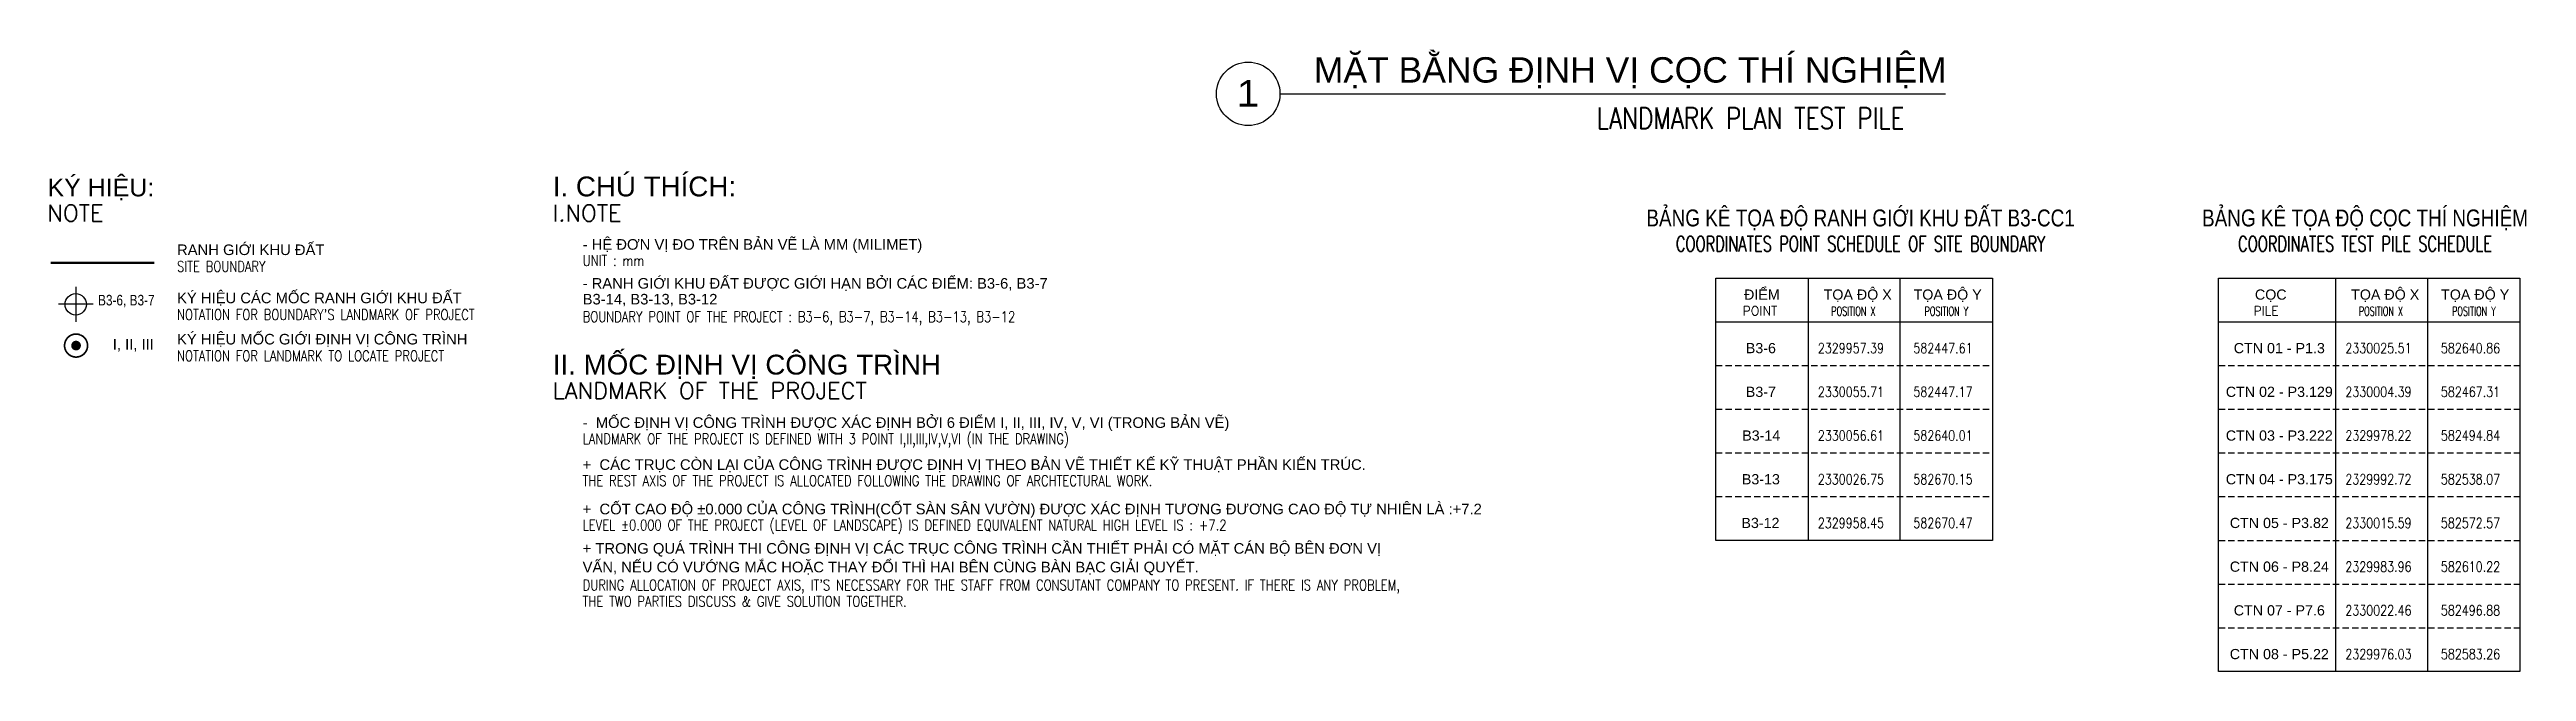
# Model space of a CAD drawing. Header units: millimetres. Extents: x 581430 to 583682, y 2329840 to 2330113.
# Drawn here: x 582865.7 to 583158.2, y 2329840.4 to 2329913.9 of the extents above; entities that cross this region are included whole.
import ezdxf
from ezdxf.enums import TextEntityAlignment as Align

# ---------------------------------------------------------------- set-up
doc = ezdxf.new("R2010")
doc.units = ezdxf.units.MM
doc.header["$LTSCALE"] = 0.001
doc.header["$MEASUREMENT"] = 0
doc.linetypes.add('$0$ACAD_ISO03W100', pattern=[30, 12, -18])
doc.linetypes.add('HIDDEN', pattern=[0.375, 0.25, -0.125])
for name, color, linetype in [('$0$slopes', 7, 'Continuous'), ('03-TXT', 3, 'Continuous'), ('A-MARK', 7, 'Continuous'), ('IDEA_Text', 8, 'Continuous'), ('Road', 8, 'Continuous'), ('TEXT VIET', 7, 'Continuous'), ('Text Vn', 7, 'Continuous'), ('TOA DO', 7, 'Continuous')]:
    doc.layers.add(name, color=color, linetype=linetype)
for name, color, linetype, lineweight in [('EText', 167, 'Continuous', 5), ('new block$0$giao thong chuan 28 06$0$giao thong chuan$0$giao thongsua theo ssd$0$giao thong canh quan$0$giao thong$0$TOADO', 7, 'Continuous', 35), ('Text E', 8, 'Continuous', 13), ('TEXT VN1', 7, 'Continuous', 13)]:
    doc.layers.add(name, color=color, linetype=linetype, lineweight=lineweight)
doc.styles.add('$0$ARIAL', font='arial.ttf')
doc.styles.add('Arial', font='arial.ttf')
doc.styles.add('arial-2', font='arial.ttf')
doc.styles.add('arial-3', font='romans.shx', dxfattribs={"width": 0.7})
doc.styles.add('style1', font='romans.shx')

msp = doc.modelspace()

# ---------------------------------------------------------------- texts
at = {"layer": '03-TXT', "color": 2, "style": 'arial-2', "width": 1.1}
msp.add_text('1', height=3.125000068257771, dxfattribs=at).set_placement((583005.8563746188, 2329907.124994385))
at = {"layer": 'EText', "style": 'style1', "width": 0.8}
msp.add_text('LANDMARK PLAN TEST PILE', height=2.500000054660786, dxfattribs=at).set_placement((583048.3618856814, 2329904.496317475))
at = {"layer": 'IDEA_Text', "style": 'arial-3'}
for s, p in [('NOTE', (582865.4370672016, 2329893.556083736)), ('I.NOTE', (582925.1026604801, 2329893.556083736)), ('LANDMARK OF THE PROJECT', (582925.1026604801, 2329872.578486243))]:
    msp.add_text(s, height=1.953125, dxfattribs=at).set_placement(p)
at = {"layer": 'IDEA_Text', "style": 'arial-3', "width": 0.7}
for s, p in [('COORDINATES POINT SCHEDULE OF SITE BOUNDARY', (583079.5341561054, 2329890.0065517)), ('COORDINATES TEST PILE SCHEDULE', (583139.0955491149, 2329890.0065517))]:
    msp.add_text(s, height=1.8, dxfattribs=at).set_placement(p, align=Align.CENTER)
at = {"layer": 'IDEA_Text', "style": 'arial-3', "width": 0.8}
for s, p in [('SITE BOUNDARY ', (582880.7336411901, 2329887.610349939, -0.1628906249999886)), ('UNIT : mm', (582928.6263936925, 2329888.304972788)), ("NOTATION FOR BOUNDARY'S LANDMARK OF PROJECT", (582880.7336411901, 2329881.91995794, -0.1628906249999886)), ('BOUNDARY POINT OF THE PROJECT : B3-6, B3-7, B3-14, B3-13, B3-12', (582928.6263936925, 2329881.669564398)), ('NOTATION FOR LANDMARK TO LOCATE PROJECT ', (582880.7336411901, 2329877.048840053, -0.1628906249999886)), ('LANDMARK OF THE PROJECT IS DEFINED WITH 3 POINT I,II,III,IV,V,VI (IN THE DRAWING)', (582928.6263936925, 2329867.245120144)), ('THE REST AXIS OF THE PROJECT IS ALLOCATED FOLLOWING THE DRAWING OF ARCHTECTURAL WORK.', (582928.6263936925, 2329862.297773791)), ('LEVEL %%P0.000 OF THE PROJECT (LEVEL OF LANDSCAPE) IS DEFINED EQUIVALENT NATURAL HIGH LEVEL IS : +7.2', (582928.6263936925, 2329857.059800752)), ("DURING ALLOCATION OF PROJECT AXIS, IT'S NECESSARY FOR THE STAFF FROM CONSUTANT COMPANY TO PRESENT. IF THERE IS ANY PROBLEM, ", (582928.6263936925, 2329849.971763636)), ('THE TWO PARTIES DISCUSS & GIVE SOLUTION TOGETHER.', (582928.6263936925, 2329848.05490139))]:
    msp.add_text(s, height=1.25, dxfattribs=at).set_placement(p)
at = {"layer": 'Text E', "style": 'arial-3'}
for s, p in [('POINT', (583065.601590567, 2329882.45945441)), ('PILE', (583125.9271656395, 2329882.45945441))]:
    msp.add_text(s, height=1.071428571428572, dxfattribs=at).set_placement(p)
for s, height, width, p in [('POSITION X', 1.071428571428572, 0.65, (583076.071258803, 2329882.412731103)), ('POSITION Y', 1.071428571428572, 0.65, (583087.0811636508, 2329882.412731103)), ('POSITION X', 1.071428571428572, 0.65, (583138.3627258796, 2329882.412731103)), ('POSITION Y', 1.071428571428572, 0.65, (583149.3726307275, 2329882.412731103)), ('2329957.39', 1.2, 0.8, (583074.4815729602, 2329877.98724662)), ('582447.61', 1.2, 0.8, (583085.7639891531, 2329877.98724662)), ('2330025.51 ', 1.2, 0.8, (583136.7730400368, 2329877.98724662)), ('582640.86', 1.2, 0.8, (583148.0554562297, 2329877.98724662)), ('2330055.71', 1.2, 0.8, (583074.4815729602, 2329872.823995798)), ('582447.17', 1.2, 0.8, (583085.7639891531, 2329872.823995798)), ('2330004.39', 1.2, 0.8, (583136.7730400368, 2329872.823995798)), ('582467.31', 1.2, 0.8, (583148.0554562297, 2329872.823995798)), ('2330056.61', 1.2, 0.8, (583074.4815729603, 2329867.660744976)), ('582640.01', 1.2, 0.8, (583085.7639891532, 2329867.660744976)), ('2329978.22', 1.2, 0.8, (583136.7730400369, 2329867.660744976)), ('582494.84', 1.2, 0.8, (583148.0554562298, 2329867.660744976)), ('2330026.75', 1.2, 0.8, (583074.4815729602, 2329862.497494154)), ('582670.15', 1.2, 0.8, (583085.7639891531, 2329862.497494154)), ('2329992.72', 1.2, 0.8, (583136.7730400368, 2329862.497494154)), ('582538.07', 1.2, 0.8, (583148.0554562297, 2329862.497494154)), ('2329958.45', 1.2, 0.8, (583074.4815729605, 2329857.334243332)), ('582670.47', 1.2, 0.8, (583085.7639891534, 2329857.334243332)), ('2330015.59', 1.2, 0.8, (583136.7730400371, 2329857.334243332)), ('582572.57', 1.2, 0.8, (583148.0554562301, 2329857.334243332)), ('2329983.96 ', 1.2, 0.8, (583136.7730400373, 2329852.17099251)), ('582610.22', 1.2, 0.8, (583148.0554562302, 2329852.17099251)), ('2330022.46', 1.2, 0.8, (583136.7730400373, 2329847.007741688)), ('582496.88', 1.2, 0.8, (583148.0554562302, 2329847.007741688)), ('2329976.03', 1.2, 0.8, (583136.7730400373, 2329841.844490864)), ('582583.26', 1.2, 0.8, (583148.0554562302, 2329841.844490864))]:
    msp.add_text(s, height=height, dxfattribs=dict(at, width=width)).set_placement(p)
at = {"layer": 'TEXT VIET', "style": 'Arial'}
for s, height, p in [('KÝ HIỆU:', 2.109375, (582865.4370672016, 2329896.5118142)), ('I. CHÚ THÍCH:', 2.34375, (582925.1026604801, 2329896.5118142)), ('- HỆ ĐƠN VỊ ĐO TRÊN BẢN VẼ LÀ MM (MILIMET)', 1.25, (582928.6263936925, 2329890.210888058)), ('RANH GIỚI KHU ĐẤT ', 1.25, (582880.7336411901, 2329889.58117493, -0.1628906249999886)), ('KÝ HIỆU CÁC MỐC RANH GIỚI KHU ĐẤT', 1.25, (582880.7336411901, 2329883.890782931, -0.1628906249999886)), ('- RANH GIỚI KHU ĐẤT ĐƯỢC GIỚI HẠN BỞI CÁC ĐIỂM: B3-6, B3-7', 1.25, (582928.6263936925, 2329885.613280661)), ('B3-14, B3-13, B3-12', 1.25, (582928.6263936925, 2329883.745607819)), ('I, II, III', 1.25, (582873.1454312418, 2329878.410047757, -0.1628906249999886)), ('KÝ HIỆU MỐC GIỚI ĐỊNH VỊ CÔNG TRÌNH', 1.25, (582880.7336411901, 2329879.019665044, -0.1628906249999886)), ('II. MỐC ĐỊNH VỊ CÔNG TRÌNH', 2.34375, (582925.1026604801, 2329875.467020893)), ('-  MỐC ĐỊNH VỊ CÔNG TRÌNH ĐƯỢC XÁC ĐỊNH BỞI 6 ĐIỂM I, II, III, IV, V, VI (TRONG BẢN VẼ)', 1.25, (582928.6263936925, 2329869.166094751)), ('+  CÁC TRỤC CÒN LẠI CỦA CÔNG TRÌNH ĐƯỢC ĐỊNH VỊ THEO BẢN VẼ THIẾT KẾ KỸ THUẬT PHẦN KIẾN TRÚC.', 1.25, (582928.6263936925, 2329864.203683341)), ('+  CỐT CAO ĐỘ %%P0.000 CỦA CÔNG TRÌNH(CỐT SÀN SÂN VƯỜN) ĐƯỢC XÁC ĐỊNH TƯƠNG ĐƯƠNG CAO ĐỘ TỰ NHIÊN LÀ :+7.2', 1.25, (582928.6263936925, 2329858.955852641)), ('VẤN, NẾU CÓ VƯỚNG MẮC HOẶC THAY ĐỔI THÌ HAI BÊN CÙNG BÀN BẠC GIẢI QUYẾT.', 1.25, (582928.6263936925, 2329852.100111404)), ('+ TRONG QUÁ TRÌNH THI CÔNG ĐỊNH VỊ CÁC TRỤC CÔNG TRÌNH CẦN THIẾT PHẢI CÓ MẶT CÁN BỘ BÊN ĐƠN VỊ   ', 1.25, (582928.6263936925, 2329854.306141748))]:
    msp.add_text(s, height=height, dxfattribs=at).set_placement(p)
at = {"layer": 'TEXT VIET', "style": 'Arial', "width": 0.8}
for s, p in [('BẢNG KÊ TỌA ĐỘ RANH GIỚI KHU ĐẤT B3-CC1', (583079.5341561054, 2329892.962282164)), ('BẢNG KÊ TỌA ĐỘ CỌC THÍ NGHIỆM', (583139.0955491149, 2329892.962282164))]:
    msp.add_text(s, height=2, dxfattribs=at).set_placement(p, align=Align.CENTER)
msp.add_text('B3-6, B3-7', height=1.25, dxfattribs=at).set_placement((582871.4058766271, 2329883.63109624, -0.1628906249999886))
at = {"layer": 'Text Vn', "style": '$0$ARIAL'}
for s, p in [('ĐIỂM', (583065.7700258187, 2329884.310702698)), ('TỌA ĐỘ X', (583075.1636171541, 2329884.310702698)), ('TỌA ĐỘ Y', (583085.7877733053, 2329884.310702698)), ('CỌC', (583126.0956008912, 2329884.310702698)), ('TỌA ĐỘ X', (583137.4550842308, 2329884.310702698)), ('TỌA ĐỘ Y', (583148.079240382, 2329884.310702698))]:
    msp.add_text(s, height=1.205357142857143, dxfattribs=at).set_placement(p)
for s, p in [('B3-6', (583067.756328193, 2329877.98724662)), ('CTN 01 - P1.3', (583128.9739307645, 2329877.98724662)), ('B3-7', (583067.757296697, 2329872.823995798)), ('CTN 02 - P3.129', (583128.9739307645, 2329872.823995797)), ('B3-14', (583067.8006917826, 2329867.660744976)), ('CTN 03 - P3.222', (583128.9739307644, 2329867.660744975)), ('B3-13', (583067.7563281931, 2329862.497494153)), ('CTN 04 - P3.175', (583128.9739307645, 2329862.497494153)), ('B3-12', (583067.7065462164, 2329857.334243331)), ('CTN 05 - P3.82', (583128.9739307646, 2329857.334243331)), ('CTN 06 - P8.24', (583128.9739307647, 2329852.170992509)), ('CTN 07 - P7.6', (583128.9739307647, 2329847.007741687)), ('CTN 08 - P5.22', (583128.9739307647, 2329841.844490863))]:
    msp.add_text(s, height=1.205357142857143, dxfattribs=at).set_placement(p, align=Align.CENTER)
at = {"layer": 'TEXT VN1', "style": 'Arial'}
msp.add_text('MẶT BẰNG ĐỊNH VỊ CỌC THÍ NGHIỆM', height=3.000000065592943, dxfattribs=at).set_placement((583014.9694906613, 2329909.953449486))

# ---------------------------------------------------------------- blocks, each defined once
blk = doc.blocks.new('boundary point')
at = {"layer": 'TOA DO', "color": 7, "const_width": 0.1446074892753036}
blk.add_lwpolyline([(0.3708078397321515, 0.9090435586404055, -202.354613466488), (0.3527673967764713, 0.9161952901631594, 1.456600399150855)], format="xyb", dxfattribs=at)
at = {"layer": 'TOA DO', "color": 1, "const_width": 0.4137353667351834, "flags": 128}
blk.add_lwpolyline([(-0.2068676829221658, -2.328306436538696e-10, 1), (0.2068676829803735, -2.328306436538696e-10, 1)], format="xyb", close=True, dxfattribs=at)
blk = doc.blocks.new('new block$0$giao thong chuan 28 06$0$giao thong chuan$0$giao thongsua theo ssd$0$giao thong canh quan$0$giao thong$0$n')
at = {"layer": 'TOA DO', "color": 177}
for p, q in [((1.864687499473803, 0), (-1.864687499473803, -4.656612873077393e-10)), ((-1.164153218269348e-10, 1.864687499590218), (-1.164153218269348e-10, 0)), ((-1.164153218269348e-10, 0), (-1.164153218269348e-10, -1.864687499590218))]:
    blk.add_line(p, q, dxfattribs=at)
blk.add_circle((-1.164153218269348e-10, 0), 1.147499999999999, dxfattribs=at)

# ---------------------------------------------------------------- linework, layer by layer
at = {"layer": '$0$slopes', "linetype": '$0$ACAD_ISO03W100', "lineweight": 15}
msp.add_circle((582868.8100670004, 2329878.889980269, -0.162890625), 1.357831513585118, dxfattribs=at)
at = {"color": 1, "linetype": 'HIDDEN', "ltscale": 3000, "const_width": 0.3, "elevation": -0.162890625}
msp.add_lwpolyline([(582865.8290989667, 2329888.660616214), (582878.033541184, 2329888.660616214)], dxfattribs=at)
at = {"layer": 'A-MARK'}
msp.add_line((583010.9718828702, 2329908.627672285), (583089.5592637241, 2329908.627672285), dxfattribs=at)
msp.add_circle((583007.2218827885, 2329908.627672285), 3.750000081909325, dxfattribs=at)
at = {"layer": 'Road', "color": 7, "linetype": 'Continuous', "ltscale": 3000}
for p, q in [((583073.334287987, 2329886.860022307), (583073.334287987, 2329855.880517375)), ((583084.2158358927, 2329855.880517375), (583084.2158358934, 2329886.860022307)), ((583095.0973838001, 2329886.860022307), (583095.0973838001, 2329855.880517375)), ((583135.6257550636, 2329886.860022307), (583135.6257550636, 2329840.390764906)), ((583146.5073029693, 2329840.390764906), (583146.50730297, 2329886.860022307)), ((583157.3888508767, 2329886.860022307), (583157.3888508767, 2329840.390764906)), ((583062.4527400804, 2329881.696771486), (583095.0973838001, 2329881.696771486)), ((583121.8119023409, 2329881.696771486), (583157.3888508767, 2329881.696771486))]:
    msp.add_line(p, q, dxfattribs=at)
at = {"layer": 'Road', "color": 250, "linetype": 'HIDDEN', "ltscale": 3000}
for p, q in [((583062.4527400804, 2329876.533520664), (583095.0973838001, 2329876.533520664)), ((583121.8119023409, 2329876.533520664), (583157.3888508767, 2329876.533520664)), ((583062.4527400804, 2329871.370269842), (583095.0973838001, 2329871.370269842)), ((583121.8119023409, 2329871.370269842), (583157.3888508767, 2329871.370269842)), ((583062.4527400804, 2329866.20701902), (583095.0973838001, 2329866.207019019)), ((583121.8119023409, 2329866.20701902), (583157.3888508767, 2329866.207019019)), ((583062.4527400804, 2329861.043768197), (583095.0973838001, 2329861.043768197)), ((583121.8119023409, 2329861.043768197), (583157.3888508767, 2329861.043768197)), ((583121.811902341, 2329855.880517375), (583157.3888508768, 2329855.880517375)), ((583121.811902341, 2329850.717266553), (583157.3888508768, 2329850.717266553)), ((583121.8119023411, 2329845.554015731), (583157.388850877, 2329845.554015731))]:
    msp.add_line(p, q, dxfattribs=at)
at = {"layer": 'Road', "color": 7, "linetype": 'Continuous', "ltscale": 3000}
for points in [[(583095.0973838001, 2329886.860022307), (583095.0973838001, 2329855.880517375), (583062.4527400804, 2329855.880517375), (583062.4527400804, 2329886.860022307)], [(583157.3888508767, 2329886.860022307), (583157.3888508767, 2329840.390764906), (583121.8119023409, 2329840.390764906), (583121.8119023409, 2329886.860022307)]]:
    msp.add_lwpolyline(points, close=True, dxfattribs=at)

# ---------------------------------------------------------------- block references
at = {"layer": 'new block$0$giao thong chuan 28 06$0$giao thong chuan$0$giao thongsua theo ssd$0$giao thong canh quan$0$giao thong$0$TOADO', "xscale": 1.1, "yscale": 1.1, "zscale": 1.1}
msp.add_blockref('new block$0$giao thong chuan 28 06$0$giao thong chuan$0$giao thongsua theo ssd$0$giao thong canh quan$0$giao thong$0$n', (582868.7726393257, 2329883.761098158, -0.162890625), dxfattribs=at)
at = {"layer": 'TOA DO', "color": 251, "xscale": 1.383054231854066, "yscale": 1.383054231854066, "zscale": 1.383054231854066}
msp.add_blockref('boundary point', (582868.8100670004, 2329878.88998027, -0.162890625), dxfattribs=at)

msp.set_redraw_order([(e.dxf.handle, doc.entitydb.next_handle()) for e in msp.query("TEXT MTEXT ATTDEF DIMENSION ARC_DIMENSION")])  # texts and dimensions are drawn at this point

doc.saveas('drawing.dxf')
